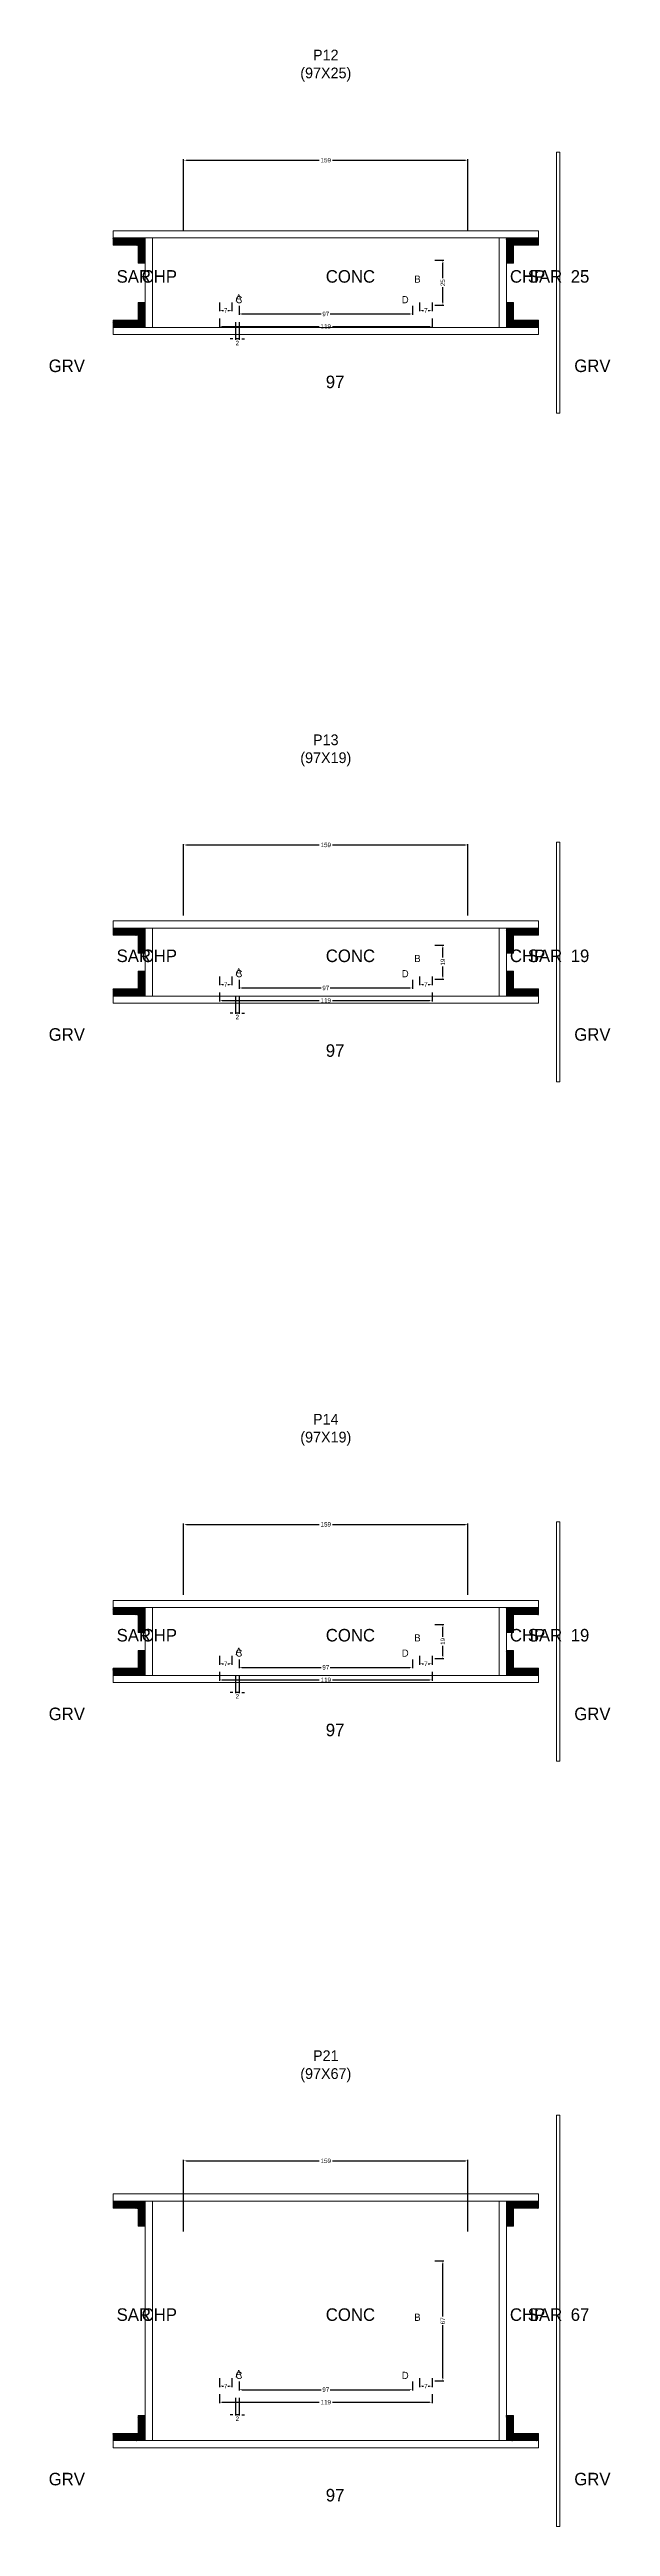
# Model space of a CAD drawing. Header units: centimetres. Extents: x -10500 to 4150, y -6466 to 304.
# Drawn here: x -155 to 159, y -1875 to -490 of the extents above; entities that cross this region are included whole.
import ezdxf

# ---------------------------------------------------------------- set-up
doc = ezdxf.new("R2010")
doc.units = ezdxf.units.CM
for name, color, linetype in [('COTA', 241, 'Continuous'), ('Hachura', 251, 'Continuous'), ('NOMENCLATURA', 7, 'Continuous'), ('SARRAFO', 251, 'Continuous'), ('Texto Seção', 7, 'Continuous')]:
    doc.layers.add(name, color=color, linetype=linetype)
doc.dimstyles.new('cotax2', dxfattribs={"dimtxt": 2.5, "dimasz": 1.5, "dimexe": 0.5, "dimexo": 0.5, "dimgap": 0.5, "dimtad": 1, "dimcen": 2.5, "dimazin": 3, "dimtfac": 1, "dimtmove": 0, "dimatfit": 3})

msp = doc.modelspace()

# ---------------------------------------------------------------- texts
at = {"layer": 'NOMENCLATURA'}
for s, p in [('B', (49.5, -620)), ('A', (-50.5, -630.5)), ('C', (-50.5, -631.5)), ('D', (42.5, -631.5)), ('B', (49.5, -1000)), ('A', (-50.5, -1007.5)), ('C', (-50.5, -1008.5)), ('D', (42.5, -1008.5)), ('A', (-50.5, -1387.5)), ('C', (-50.5, -1388.5)), ('D', (42.5, -1388.5)), ('B', (49.5, -1380)), ('B', (49.5, -1760)), ('A', (-50.5, -1791.5)), ('C', (-50.5, -1792.5)), ('D', (42.5, -1792.5))]:
    msp.add_text(s, height=4, dxfattribs=at).set_placement(p)
at = {"layer": 'NOMENCLATURA', "char_height": 6, "attachment_point": 8}
for s, insert in [('P12\\P(97X25)', (0, -507.5)), ('P13\\P(97X19)', (0, -890.5)), ('P14\\P(97X19)', (0, -1270.5)), ('P21\\P(97X67)', (0, -1626.5))]:
    msp.add_mtext(s, dxfattribs=dict(at, insert=insert))
at = {"layer": 'Texto Seção'}
for s, p in [('SAR', (-117, -620)), ('CHP', (-103, -620)), ('CONC', (0, -620)), ('CHP', (103, -620)), ('SAR', (113, -620)), ('25', (137, -620)), ('GRV', (-155, -670)), ('GRV', (139, -670)), ('97', (0, -679)), ('SAR', (-117, -1000)), ('CHP', (-103, -1000)), ('CONC', (0, -1000)), ('CHP', (103, -1000)), ('SAR', (113, -1000)), ('19', (137, -1000)), ('GRV', (-155, -1044)), ('GRV', (139, -1044)), ('97', (0, -1053)), ('SAR', (-117, -1380)), ('CHP', (-103, -1380)), ('CONC', (0, -1380)), ('CHP', (103, -1380)), ('SAR', (113, -1380)), ('19', (137, -1380)), ('GRV', (-155, -1424)), ('97', (0, -1433)), ('GRV', (139, -1424)), ('SAR', (-117, -1760)), ('CHP', (-103, -1760)), ('CONC', (0, -1760)), ('CHP', (103, -1760)), ('SAR', (113, -1760)), ('67', (137, -1760)), ('GRV', (-155, -1852)), ('97', (0, -1861)), ('GRV', (139, -1852))]:
    msp.add_text(s, height=7, dxfattribs=at).set_placement(p)

# ---------------------------------------------------------------- blocks, each defined once
blk = doc.blocks.new('_CLOSEDFILLED')
at = {"color": 0, "linetype": 'BYBLOCK'}
blk.add_solid([(-1, 0.16), (0, 0), (-1, -0.16)], dxfattribs=at)
blk = doc.blocks.new('*D144')
for p, q in [((-59.5, -1801), (-59.5, -1806)), ((59.5, -1801), (59.5, -1806)), ((-58, -1805.5), (-3.75, -1805.5)), ((3.75, -1805.5), (58, -1805.5))]:
    blk.add_line(p, q)
at = {"layer": 'Defpoints'}
for p in [(-59.5, -1800.5), (59.5, -1800.5), (-59.5, -1805.5)]:
    blk.add_point(p, dxfattribs=at)
at = {"layer": 'COTA', "xscale": 1.5, "yscale": 1.5, "rotation": 180}
blk.add_blockref('_CLOSEDFILLED', (-59.5, -1805.5), dxfattribs=at)
at = {"layer": 'COTA', "xscale": 1.5, "yscale": 1.5}
blk.add_blockref('_CLOSEDFILLED', (59.5, -1805.5), dxfattribs=at)
at = {"layer": 'COTA', "insert": (0, -1805.5), "char_height": 2.5, "attachment_point": 5}
blk.add_mtext('119', dxfattribs=at)
blk = doc.blocks.new('*D145')
for p, q in [((-48.5, -1794), (-48.5, -1799)), ((-47, -1798.5), (-2.5, -1798.5)), ((2.5, -1798.5), (47, -1798.5)), ((48.5, -1794), (48.5, -1799))]:
    blk.add_line(p, q)
at = {"layer": 'Defpoints'}
for p in [(-48.5, -1793.5), (-48.5, -1798.5), (48.5, -1793.5)]:
    blk.add_point(p, dxfattribs=at)
at = {"layer": 'COTA', "xscale": 1.5, "yscale": 1.5, "rotation": 180}
blk.add_blockref('_CLOSEDFILLED', (-48.5, -1798.5), dxfattribs=at)
at = {"layer": 'COTA', "xscale": 1.5, "yscale": 1.5}
blk.add_blockref('_CLOSEDFILLED', (48.5, -1798.5), dxfattribs=at)
at = {"layer": 'COTA', "insert": (0, -1798.5), "char_height": 2.5, "attachment_point": 5}
blk.add_mtext('97', dxfattribs=at)
blk = doc.blocks.new('*D146')
for p, q in [((61, -1726.5), (66, -1726.5)), ((65.5, -1757.5), (65.5, -1728)), ((65.5, -1792), (65.5, -1762.5)), ((61, -1793.5), (66, -1793.5))]:
    blk.add_line(p, q)
at = {"layer": 'Defpoints'}
for p in [(60.5, -1726.5), (60.5, -1793.5), (65.5, -1793.5)]:
    blk.add_point(p, dxfattribs=at)
at = {"layer": 'COTA', "xscale": 1.5, "yscale": 1.5}
for p, rotation in [((65.5, -1726.5), 90), ((65.5, -1793.5), 270)]:
    blk.add_blockref('_CLOSEDFILLED', p, dxfattribs=dict(at, rotation=rotation))
at = {"layer": 'COTA', "insert": (65.5, -1760), "char_height": 2.5, "attachment_point": 5, "rotation": 90}
blk.add_mtext('67', dxfattribs=at)
blk = doc.blocks.new('*D147')
for p, q in [((-59.5, -1792), (-59.5, -1797)), ((-58, -1796.5), (-57.25, -1796.5)), ((-54.75, -1796.5), (-54, -1796.5)), ((-52.5, -1792), (-52.5, -1797))]:
    blk.add_line(p, q)
at = {"layer": 'Defpoints'}
for p in [(-59.5, -1791.5), (-59.5, -1796.5), (-52.5, -1791.5)]:
    blk.add_point(p, dxfattribs=at)
at = {"layer": 'COTA', "xscale": 1.5, "yscale": 1.5, "rotation": 180}
blk.add_blockref('_CLOSEDFILLED', (-59.5, -1796.5), dxfattribs=at)
at = {"layer": 'COTA', "xscale": 1.5, "yscale": 1.5}
blk.add_blockref('_CLOSEDFILLED', (-52.5, -1796.5), dxfattribs=at)
at = {"layer": 'COTA', "insert": (-56, -1796.5), "char_height": 2.5, "attachment_point": 5}
blk.add_mtext('7', dxfattribs=at)
blk = doc.blocks.new('*D148')
for p, q in [((52.5, -1792), (52.5, -1797)), ((54, -1796.5), (54.75, -1796.5)), ((57.25, -1796.5), (58, -1796.5)), ((59.5, -1792), (59.5, -1797))]:
    blk.add_line(p, q)
at = {"layer": 'Defpoints'}
for p in [(52.5, -1791.5), (52.5, -1796.5), (59.5, -1791.5)]:
    blk.add_point(p, dxfattribs=at)
at = {"layer": 'COTA', "xscale": 1.5, "yscale": 1.5, "rotation": 180}
blk.add_blockref('_CLOSEDFILLED', (52.5, -1796.5), dxfattribs=at)
at = {"layer": 'COTA', "xscale": 1.5, "yscale": 1.5}
blk.add_blockref('_CLOSEDFILLED', (59.5, -1796.5), dxfattribs=at)
at = {"layer": 'COTA', "insert": (56, -1796.5), "char_height": 2.5, "attachment_point": 5}
blk.add_mtext('7', dxfattribs=at)
blk = doc.blocks.new('*D149')
for p, q in [((-79.5, -1710), (-79.5, -1670)), ((-78, -1670.5), (-3.75, -1670.5)), ((3.75, -1670.5), (78, -1670.5)), ((79.5, -1710), (79.5, -1670))]:
    blk.add_line(p, q)
at = {"layer": 'Defpoints'}
for p in [(-79.5, -1670.5), (-79.5, -1710.5), (79.5, -1710.5)]:
    blk.add_point(p, dxfattribs=at)
at = {"layer": 'COTA', "xscale": 1.5, "yscale": 1.5, "rotation": 180}
blk.add_blockref('_CLOSEDFILLED', (-79.5, -1670.5), dxfattribs=at)
at = {"layer": 'COTA', "xscale": 1.5, "yscale": 1.5}
blk.add_blockref('_CLOSEDFILLED', (79.5, -1670.5), dxfattribs=at)
at = {"layer": 'COTA', "insert": (0, -1670.5), "char_height": 2.5, "attachment_point": 5}
blk.add_mtext('159', dxfattribs=at)
blk = doc.blocks.new('*D118')
for p, q in [((-59.5, -1397), (-59.5, -1402)), ((59.5, -1397), (59.5, -1402)), ((-58, -1401.5), (-3.75, -1401.5)), ((3.75, -1401.5), (58, -1401.5))]:
    blk.add_line(p, q)
at = {"layer": 'Defpoints'}
for p in [(-59.5, -1396.5), (59.5, -1396.5), (-59.5, -1401.5)]:
    blk.add_point(p, dxfattribs=at)
at = {"layer": 'COTA', "xscale": 1.5, "yscale": 1.5, "rotation": 180}
blk.add_blockref('_CLOSEDFILLED', (-59.5, -1401.5), dxfattribs=at)
at = {"layer": 'COTA', "xscale": 1.5, "yscale": 1.5}
blk.add_blockref('_CLOSEDFILLED', (59.5, -1401.5), dxfattribs=at)
at = {"layer": 'COTA', "insert": (0, -1401.5), "char_height": 2.5, "attachment_point": 5}
blk.add_mtext('119', dxfattribs=at)
blk = doc.blocks.new('*D119')
for p, q in [((-48.5, -1390), (-48.5, -1395)), ((-47, -1394.5), (-2.5, -1394.5)), ((2.5, -1394.5), (47, -1394.5)), ((48.5, -1390), (48.5, -1395))]:
    blk.add_line(p, q)
at = {"layer": 'Defpoints'}
for p in [(-48.5, -1389.5), (-48.5, -1394.5), (48.5, -1389.5)]:
    blk.add_point(p, dxfattribs=at)
at = {"layer": 'COTA', "xscale": 1.5, "yscale": 1.5, "rotation": 180}
blk.add_blockref('_CLOSEDFILLED', (-48.5, -1394.5), dxfattribs=at)
at = {"layer": 'COTA', "xscale": 1.5, "yscale": 1.5}
blk.add_blockref('_CLOSEDFILLED', (48.5, -1394.5), dxfattribs=at)
at = {"layer": 'COTA', "insert": (0, -1394.5), "char_height": 2.5, "attachment_point": 5}
blk.add_mtext('97', dxfattribs=at)
blk = doc.blocks.new('*D120')
for p, q in [((61, -1370.5), (66, -1370.5)), ((65.5, -1377.5), (65.5, -1372)), ((65.5, -1388), (65.5, -1382.5)), ((61, -1389.5), (66, -1389.5))]:
    blk.add_line(p, q)
at = {"layer": 'Defpoints'}
for p in [(60.5, -1370.5), (60.5, -1389.5), (65.5, -1389.5)]:
    blk.add_point(p, dxfattribs=at)
at = {"layer": 'COTA', "xscale": 1.5, "yscale": 1.5}
for p, rotation in [((65.5, -1370.5), 90), ((65.5, -1389.5), 270)]:
    blk.add_blockref('_CLOSEDFILLED', p, dxfattribs=dict(at, rotation=rotation))
at = {"layer": 'COTA', "insert": (65.5, -1380), "char_height": 2.5, "attachment_point": 5, "rotation": 90}
blk.add_mtext('19', dxfattribs=at)
blk = doc.blocks.new('*D121')
for p, q in [((-59.5, -1388), (-59.5, -1393)), ((-58, -1392.5), (-57.25, -1392.5)), ((-54.75, -1392.5), (-54, -1392.5)), ((-52.5, -1388), (-52.5, -1393))]:
    blk.add_line(p, q)
at = {"layer": 'Defpoints'}
for p in [(-59.5, -1387.5), (-59.5, -1392.5), (-52.5, -1387.5)]:
    blk.add_point(p, dxfattribs=at)
at = {"layer": 'COTA', "xscale": 1.5, "yscale": 1.5, "rotation": 180}
blk.add_blockref('_CLOSEDFILLED', (-59.5, -1392.5), dxfattribs=at)
at = {"layer": 'COTA', "xscale": 1.5, "yscale": 1.5}
blk.add_blockref('_CLOSEDFILLED', (-52.5, -1392.5), dxfattribs=at)
at = {"layer": 'COTA', "insert": (-56, -1392.5), "char_height": 2.5, "attachment_point": 5}
blk.add_mtext('7', dxfattribs=at)
blk = doc.blocks.new('*D122')
for p, q in [((52.5, -1388), (52.5, -1393)), ((54, -1392.5), (54.75, -1392.5)), ((57.25, -1392.5), (58, -1392.5)), ((59.5, -1388), (59.5, -1393))]:
    blk.add_line(p, q)
at = {"layer": 'Defpoints'}
for p in [(52.5, -1387.5), (52.5, -1392.5), (59.5, -1387.5)]:
    blk.add_point(p, dxfattribs=at)
at = {"layer": 'COTA', "xscale": 1.5, "yscale": 1.5, "rotation": 180}
blk.add_blockref('_CLOSEDFILLED', (52.5, -1392.5), dxfattribs=at)
at = {"layer": 'COTA', "xscale": 1.5, "yscale": 1.5}
blk.add_blockref('_CLOSEDFILLED', (59.5, -1392.5), dxfattribs=at)
at = {"layer": 'COTA', "insert": (56, -1392.5), "char_height": 2.5, "attachment_point": 5}
blk.add_mtext('7', dxfattribs=at)
blk = doc.blocks.new('*D123')
for p, q in [((-79.5, -1354), (-79.5, -1314)), ((-78, -1314.5), (-3.75, -1314.5)), ((3.75, -1314.5), (78, -1314.5)), ((79.5, -1354), (79.5, -1314))]:
    blk.add_line(p, q)
at = {"layer": 'Defpoints'}
for p in [(-79.5, -1314.5), (-79.5, -1354.5), (79.5, -1354.5)]:
    blk.add_point(p, dxfattribs=at)
at = {"layer": 'COTA', "xscale": 1.5, "yscale": 1.5, "rotation": 180}
blk.add_blockref('_CLOSEDFILLED', (-79.5, -1314.5), dxfattribs=at)
at = {"layer": 'COTA', "xscale": 1.5, "yscale": 1.5}
blk.add_blockref('_CLOSEDFILLED', (79.5, -1314.5), dxfattribs=at)
at = {"layer": 'COTA', "insert": (0, -1314.5), "char_height": 2.5, "attachment_point": 5}
blk.add_mtext('159', dxfattribs=at)
blk = doc.blocks.new('*D92')
for p, q in [((-59.5, -1017), (-59.5, -1022)), ((-58, -1021.5), (-3.75, -1021.5)), ((3.75, -1021.5), (58, -1021.5)), ((59.5, -1017), (59.5, -1022))]:
    blk.add_line(p, q)
at = {"layer": 'Defpoints'}
for p in [(-59.5, -1016.5), (-59.5, -1021.5), (59.5, -1016.5)]:
    blk.add_point(p, dxfattribs=at)
at = {"layer": 'COTA', "xscale": 1.5, "yscale": 1.5, "rotation": 180}
blk.add_blockref('_CLOSEDFILLED', (-59.5, -1021.5), dxfattribs=at)
at = {"layer": 'COTA', "xscale": 1.5, "yscale": 1.5}
blk.add_blockref('_CLOSEDFILLED', (59.5, -1021.5), dxfattribs=at)
at = {"layer": 'COTA', "insert": (0, -1021.5), "char_height": 2.5, "attachment_point": 5}
blk.add_mtext('119', dxfattribs=at)
blk = doc.blocks.new('*D93')
for p, q in [((-48.5, -1010), (-48.5, -1015)), ((48.5, -1010), (48.5, -1015)), ((-47, -1014.5), (-2.5, -1014.5)), ((2.5, -1014.5), (47, -1014.5))]:
    blk.add_line(p, q)
at = {"layer": 'Defpoints'}
for p in [(-48.5, -1009.5), (48.5, -1009.5), (-48.5, -1014.5)]:
    blk.add_point(p, dxfattribs=at)
at = {"layer": 'COTA', "xscale": 1.5, "yscale": 1.5, "rotation": 180}
blk.add_blockref('_CLOSEDFILLED', (-48.5, -1014.5), dxfattribs=at)
at = {"layer": 'COTA', "xscale": 1.5, "yscale": 1.5}
blk.add_blockref('_CLOSEDFILLED', (48.5, -1014.5), dxfattribs=at)
at = {"layer": 'COTA', "insert": (0, -1014.5), "char_height": 2.5, "attachment_point": 5}
blk.add_mtext('97', dxfattribs=at)
blk = doc.blocks.new('*D94')
for p, q in [((61, -990.5), (66, -990.5)), ((65.5, -997.5), (65.5, -992)), ((61, -1009.5), (66, -1009.5)), ((65.5, -1008), (65.5, -1002.5))]:
    blk.add_line(p, q)
at = {"layer": 'Defpoints'}
for p in [(60.5, -990.5), (60.5, -1009.5), (65.5, -1009.5)]:
    blk.add_point(p, dxfattribs=at)
at = {"layer": 'COTA', "xscale": 1.5, "yscale": 1.5}
for p, rotation in [((65.5, -990.5), 90), ((65.5, -1009.5), 270)]:
    blk.add_blockref('_CLOSEDFILLED', p, dxfattribs=dict(at, rotation=rotation))
at = {"layer": 'COTA', "insert": (65.5, -1000), "char_height": 2.5, "attachment_point": 5, "rotation": 90}
blk.add_mtext('19', dxfattribs=at)
blk = doc.blocks.new('*D95')
for p, q in [((-59.5, -1008), (-59.5, -1013)), ((-52.5, -1008), (-52.5, -1013)), ((-58, -1012.5), (-57.25, -1012.5)), ((-54.75, -1012.5), (-54, -1012.5))]:
    blk.add_line(p, q)
at = {"layer": 'Defpoints'}
for p in [(-59.5, -1007.5), (-52.5, -1007.5), (-59.5, -1012.5)]:
    blk.add_point(p, dxfattribs=at)
at = {"layer": 'COTA', "xscale": 1.5, "yscale": 1.5, "rotation": 180}
blk.add_blockref('_CLOSEDFILLED', (-59.5, -1012.5), dxfattribs=at)
at = {"layer": 'COTA', "xscale": 1.5, "yscale": 1.5}
blk.add_blockref('_CLOSEDFILLED', (-52.5, -1012.5), dxfattribs=at)
at = {"layer": 'COTA', "insert": (-56, -1012.5), "char_height": 2.5, "attachment_point": 5}
blk.add_mtext('7', dxfattribs=at)
blk = doc.blocks.new('*D96')
for p, q in [((52.5, -1008), (52.5, -1013)), ((59.5, -1008), (59.5, -1013)), ((54, -1012.5), (54.75, -1012.5)), ((57.25, -1012.5), (58, -1012.5))]:
    blk.add_line(p, q)
at = {"layer": 'Defpoints'}
for p in [(52.5, -1007.5), (59.5, -1007.5), (52.5, -1012.5)]:
    blk.add_point(p, dxfattribs=at)
at = {"layer": 'COTA', "xscale": 1.5, "yscale": 1.5, "rotation": 180}
blk.add_blockref('_CLOSEDFILLED', (52.5, -1012.5), dxfattribs=at)
at = {"layer": 'COTA', "xscale": 1.5, "yscale": 1.5}
blk.add_blockref('_CLOSEDFILLED', (59.5, -1012.5), dxfattribs=at)
at = {"layer": 'COTA', "insert": (56, -1012.5), "char_height": 2.5, "attachment_point": 5}
blk.add_mtext('7', dxfattribs=at)
blk = doc.blocks.new('*D97')
for p, q in [((-79.5, -974), (-79.5, -934)), ((-78, -934.5), (-3.75, -934.5)), ((3.75, -934.5), (78, -934.5)), ((79.5, -974), (79.5, -934))]:
    blk.add_line(p, q)
at = {"layer": 'Defpoints'}
for p in [(-79.5, -934.5), (-79.5, -974.5), (79.5, -974.5)]:
    blk.add_point(p, dxfattribs=at)
at = {"layer": 'COTA', "xscale": 1.5, "yscale": 1.5, "rotation": 180}
blk.add_blockref('_CLOSEDFILLED', (-79.5, -934.5), dxfattribs=at)
at = {"layer": 'COTA', "xscale": 1.5, "yscale": 1.5}
blk.add_blockref('_CLOSEDFILLED', (79.5, -934.5), dxfattribs=at)
at = {"layer": 'COTA', "insert": (0, -934.5), "char_height": 2.5, "attachment_point": 5}
blk.add_mtext('159', dxfattribs=at)
blk = doc.blocks.new('*D66')
for p, q in [((-59.5, -640), (-59.5, -645)), ((-58, -644.5), (-3.75, -644.5)), ((3.75, -644.5), (58, -644.5)), ((59.5, -640), (59.5, -645))]:
    blk.add_line(p, q)
at = {"layer": 'Defpoints'}
for p in [(-59.5, -639.5), (-59.5, -644.5), (59.5, -639.5)]:
    blk.add_point(p, dxfattribs=at)
at = {"layer": 'COTA', "xscale": 1.5, "yscale": 1.5, "rotation": 180}
blk.add_blockref('_CLOSEDFILLED', (-59.5, -644.5), dxfattribs=at)
at = {"layer": 'COTA', "xscale": 1.5, "yscale": 1.5}
blk.add_blockref('_CLOSEDFILLED', (59.5, -644.5), dxfattribs=at)
at = {"layer": 'COTA', "insert": (0, -644.5), "char_height": 2.5, "attachment_point": 5}
blk.add_mtext('119', dxfattribs=at)
blk = doc.blocks.new('*D67')
for p, q in [((-48.5, -633), (-48.5, -638)), ((48.5, -633), (48.5, -638)), ((-47, -637.5), (-2.5, -637.5)), ((2.5, -637.5), (47, -637.5))]:
    blk.add_line(p, q)
at = {"layer": 'Defpoints'}
for p in [(-48.5, -632.5), (48.5, -632.5), (-48.5, -637.5)]:
    blk.add_point(p, dxfattribs=at)
at = {"layer": 'COTA', "xscale": 1.5, "yscale": 1.5, "rotation": 180}
blk.add_blockref('_CLOSEDFILLED', (-48.5, -637.5), dxfattribs=at)
at = {"layer": 'COTA', "xscale": 1.5, "yscale": 1.5}
blk.add_blockref('_CLOSEDFILLED', (48.5, -637.5), dxfattribs=at)
at = {"layer": 'COTA', "insert": (0, -637.5), "char_height": 2.5, "attachment_point": 5}
blk.add_mtext('97', dxfattribs=at)
blk = doc.blocks.new('*D68')
for p, q in [((61, -607.5), (66, -607.5)), ((65.5, -617.5), (65.5, -609)), ((65.5, -631), (65.5, -622.5)), ((61, -632.5), (66, -632.5))]:
    blk.add_line(p, q)
at = {"layer": 'Defpoints'}
for p in [(60.5, -607.5), (60.5, -632.5), (65.5, -632.5)]:
    blk.add_point(p, dxfattribs=at)
at = {"layer": 'COTA', "xscale": 1.5, "yscale": 1.5}
for p, rotation in [((65.5, -607.5), 90), ((65.5, -632.5), 270)]:
    blk.add_blockref('_CLOSEDFILLED', p, dxfattribs=dict(at, rotation=rotation))
at = {"layer": 'COTA', "insert": (65.5, -620), "char_height": 2.5, "attachment_point": 5, "rotation": 90}
blk.add_mtext('25', dxfattribs=at)
blk = doc.blocks.new('*D69')
for p, q in [((-59.5, -631), (-59.5, -636)), ((-58, -635.5), (-57.25, -635.5)), ((-54.75, -635.5), (-54, -635.5)), ((-52.5, -631), (-52.5, -636))]:
    blk.add_line(p, q)
at = {"layer": 'Defpoints'}
for p in [(-59.5, -630.5), (-59.5, -635.5), (-52.5, -630.5)]:
    blk.add_point(p, dxfattribs=at)
at = {"layer": 'COTA', "xscale": 1.5, "yscale": 1.5, "rotation": 180}
blk.add_blockref('_CLOSEDFILLED', (-59.5, -635.5), dxfattribs=at)
at = {"layer": 'COTA', "xscale": 1.5, "yscale": 1.5}
blk.add_blockref('_CLOSEDFILLED', (-52.5, -635.5), dxfattribs=at)
at = {"layer": 'COTA', "insert": (-56, -635.5), "char_height": 2.5, "attachment_point": 5}
blk.add_mtext('7', dxfattribs=at)
blk = doc.blocks.new('*D70')
for p, q in [((52.5, -631), (52.5, -636)), ((54, -635.5), (54.75, -635.5)), ((57.25, -635.5), (58, -635.5)), ((59.5, -631), (59.5, -636))]:
    blk.add_line(p, q)
at = {"layer": 'Defpoints'}
for p in [(52.5, -630.5), (52.5, -635.5), (59.5, -630.5)]:
    blk.add_point(p, dxfattribs=at)
at = {"layer": 'COTA', "xscale": 1.5, "yscale": 1.5, "rotation": 180}
blk.add_blockref('_CLOSEDFILLED', (52.5, -635.5), dxfattribs=at)
at = {"layer": 'COTA', "xscale": 1.5, "yscale": 1.5}
blk.add_blockref('_CLOSEDFILLED', (59.5, -635.5), dxfattribs=at)
at = {"layer": 'COTA', "insert": (56, -635.5), "char_height": 2.5, "attachment_point": 5}
blk.add_mtext('7', dxfattribs=at)
blk = doc.blocks.new('*D71')
for p, q in [((-79.5, -591), (-79.5, -551)), ((-78, -551.5), (-3.75, -551.5)), ((3.75, -551.5), (78, -551.5)), ((79.5, -591), (79.5, -551))]:
    blk.add_line(p, q)
at = {"layer": 'Defpoints'}
for p in [(-79.5, -551.5), (-79.5, -591.5), (79.5, -591.5)]:
    blk.add_point(p, dxfattribs=at)
at = {"layer": 'COTA', "xscale": 1.5, "yscale": 1.5, "rotation": 180}
blk.add_blockref('_CLOSEDFILLED', (-79.5, -551.5), dxfattribs=at)
at = {"layer": 'COTA', "xscale": 1.5, "yscale": 1.5}
blk.add_blockref('_CLOSEDFILLED', (79.5, -551.5), dxfattribs=at)
at = {"layer": 'COTA', "insert": (0, -551.5), "char_height": 2.5, "attachment_point": 5}
blk.add_mtext('159', dxfattribs=at)

# ---------------------------------------------------------------- dimensions: what is measured, and where the dimension line sits
at = {"layer": 'COTA'}
for base, p1, p2, picture, middle in [((-79.5, -551.5), (-79.5, -591.5), (79.5, -591.5), '*D71', (0, -551.5)), ((-59.5, -635.5), (-59.5, -630.5), (-52.5, -630.5), '*D69', (-56, -635.5)), ((-48.5, -637.5), (-48.5, -632.5), (48.5, -632.5), '*D67', (0, -637.5)), ((52.5, -635.5), (52.5, -630.5), (59.5, -630.5), '*D70', (56, -635.5)), ((-59.5, -644.5), (-59.5, -639.5), (59.5, -639.5), '*D66', (0, -644.5)), ((-79.5, -934.5), (-79.5, -974.5), (79.5, -974.5), '*D97', (0, -934.5)), ((-59.5, -1012.5), (-59.5, -1007.5), (-52.5, -1007.5), '*D95', (-56, -1012.5)), ((-48.5, -1014.5), (-48.5, -1009.5), (48.5, -1009.5), '*D93', (0, -1014.5)), ((52.5, -1012.5), (52.5, -1007.5), (59.5, -1007.5), '*D96', (56, -1012.5)), ((-59.5, -1021.5), (-59.5, -1016.5), (59.5, -1016.5), '*D92', (0, -1021.5)), ((-79.5, -1314.5), (-79.5, -1354.5), (79.5, -1354.5), '*D123', (0, -1314.5)), ((-59.5, -1392.5), (-59.5, -1387.5), (-52.5, -1387.5), '*D121', (-56, -1392.5)), ((-59.5, -1401.5), (-59.5, -1396.5), (59.5, -1396.5), '*D118', (0, -1401.5)), ((-48.5, -1394.5), (-48.5, -1389.5), (48.5, -1389.5), '*D119', (0, -1394.5)), ((52.5, -1392.5), (52.5, -1387.5), (59.5, -1387.5), '*D122', (56, -1392.5)), ((-79.5, -1670.5), (-79.5, -1710.5), (79.5, -1710.5), '*D149', (0, -1670.5)), ((-59.5, -1796.5), (-59.5, -1791.5), (-52.5, -1791.5), '*D147', (-56, -1796.5)), ((-59.5, -1805.5), (-59.5, -1800.5), (59.5, -1800.5), '*D144', (0, -1805.5)), ((-48.5, -1798.5), (-48.5, -1793.5), (48.5, -1793.5), '*D145', (0, -1798.5)), ((52.5, -1796.5), (52.5, -1791.5), (59.5, -1791.5), '*D148', (56, -1796.5))]:
    dim = msp.add_linear_dim(base=base, p1=p1, p2=p2, dimstyle='cotax2', dxfattribs=at)
    dim.commit()
    dim.dimension.update_dxf_attribs({"geometry": picture, "text_midpoint": middle})
for base, p1, p2, picture, middle in [((65.5, -632.5), (60.5, -632.5), (60.5, -607.5), '*D68', (65.5, -620)), ((65.5, -1009.5), (60.5, -1009.5), (60.5, -990.5), '*D94', (65.5, -1000)), ((65.5, -1389.5), (60.5, -1389.5), (60.5, -1370.5), '*D120', (65.5, -1380)), ((65.5, -1793.5), (60.5, -1793.5), (60.5, -1726.5), '*D146', (65.5, -1760))]:
    dim = msp.add_linear_dim(base=base, p1=p1, p2=p2, angle=90, dimstyle='cotax2', dxfattribs=at)
    dim.commit()
    dim.dimension.update_dxf_attribs({"geometry": picture, "text_midpoint": middle})
for base, p1, p2 in [((-48.5, -651.5), (-48.5, -641.5), (-50.5, -641.5)), ((-48.5, -1028.5), (-48.5, -1018.5), (-50.5, -1018.5)), ((-48.5, -1408.5), (-48.5, -1398.5), (-50.5, -1398.5)), ((-48.5, -1812.5), (-48.5, -1802.5), (-50.5, -1802.5))]:
    msp.add_linear_dim(base=base, p1=p1, p2=p2, dimstyle='cotax2', dxfattribs=at).render()

# ---------------------------------------------------------------- hatches: boundary and pattern name
at = {"layer": 'SARRAFO'}
h = msp.add_hatch(dxfattribs=at)
h.set_pattern_fill('SOLID', scale=2)
h.paths.add_polyline_path([(-119, -599), (-105, -599), (-105, -595), (-119, -595)])
h = msp.add_hatch(dxfattribs=at)
h.set_pattern_fill('SOLID', scale=2)
h.paths.add_polyline_path([(-105, -609), (-101, -609), (-101, -595), (-105, -595)])
h = msp.add_hatch(dxfattribs=at)
h.set_pattern_fill('SOLID', scale=2)
h.paths.add_polyline_path([(101, -609), (105, -609), (105, -595), (101, -595)])
h = msp.add_hatch(dxfattribs=at)
h.set_pattern_fill('SOLID', scale=2)
h.paths.add_polyline_path([(105, -599), (119, -599), (119, -595), (105, -595)])
h = msp.add_hatch(dxfattribs=at)
h.set_pattern_fill('SOLID', scale=2)
h.paths.add_polyline_path([(-105, -645), (-101, -645), (-101, -631), (-105, -631)])
h = msp.add_hatch(dxfattribs=at)
h.set_pattern_fill('SOLID', scale=2)
h.paths.add_polyline_path([(101, -645), (105, -645), (105, -631), (101, -631)])
h = msp.add_hatch(dxfattribs=at)
h.set_pattern_fill('SOLID', scale=2)
h.paths.add_polyline_path([(-119, -645), (-105, -645), (-105, -641), (-119, -641)])
h = msp.add_hatch(dxfattribs=at)
h.set_pattern_fill('SOLID', scale=2)
h.paths.add_polyline_path([(105, -645), (119, -645), (119, -641), (105, -641)])
h = msp.add_hatch(dxfattribs=at)
h.set_pattern_fill('SOLID', scale=2)
h.paths.add_polyline_path([(-119, -985), (-105, -985), (-105, -981), (-119, -981)])
h = msp.add_hatch(dxfattribs=at)
h.set_pattern_fill('SOLID', scale=2)
h.paths.add_polyline_path([(-105, -995), (-101, -995), (-101, -981), (-105, -981)])
h = msp.add_hatch(dxfattribs=at)
h.set_pattern_fill('SOLID', scale=2)
h.paths.add_polyline_path([(101, -995), (105, -995), (105, -981), (101, -981)])
h = msp.add_hatch(dxfattribs=at)
h.set_pattern_fill('SOLID', scale=2)
h.paths.add_polyline_path([(105, -985), (119, -985), (119, -981), (105, -981)])
h = msp.add_hatch(dxfattribs=at)
h.set_pattern_fill('SOLID', scale=2)
h.paths.add_polyline_path([(-105, -1019), (-101, -1019), (-101, -1005), (-105, -1005)])
h = msp.add_hatch(dxfattribs=at)
h.set_pattern_fill('SOLID', scale=2)
h.paths.add_polyline_path([(101, -1019), (105, -1019), (105, -1005), (101, -1005)])
h = msp.add_hatch(dxfattribs=at)
h.set_pattern_fill('SOLID', scale=2)
h.paths.add_polyline_path([(-119, -1019), (-105, -1019), (-105, -1015), (-119, -1015)])
h = msp.add_hatch(dxfattribs=at)
h.set_pattern_fill('SOLID', scale=2)
h.paths.add_polyline_path([(105, -1019), (119, -1019), (119, -1015), (105, -1015)])
h = msp.add_hatch(dxfattribs=at)
h.set_pattern_fill('SOLID', scale=2)
h.paths.add_polyline_path([(-119, -1365), (-105, -1365), (-105, -1361), (-119, -1361)])
h = msp.add_hatch(dxfattribs=at)
h.set_pattern_fill('SOLID', scale=2)
h.paths.add_polyline_path([(-105, -1375), (-101, -1375), (-101, -1361), (-105, -1361)])
h = msp.add_hatch(dxfattribs=at)
h.set_pattern_fill('SOLID', scale=2)
h.paths.add_polyline_path([(101, -1375), (105, -1375), (105, -1361), (101, -1361)])
h = msp.add_hatch(dxfattribs=at)
h.set_pattern_fill('SOLID', scale=2)
h.paths.add_polyline_path([(105, -1365), (119, -1365), (119, -1361), (105, -1361)])
h = msp.add_hatch(dxfattribs=at)
h.set_pattern_fill('SOLID', scale=2)
h.paths.add_polyline_path([(-105, -1399), (-101, -1399), (-101, -1385), (-105, -1385)])
h = msp.add_hatch(dxfattribs=at)
h.set_pattern_fill('SOLID', scale=2)
h.paths.add_polyline_path([(101, -1399), (105, -1399), (105, -1385), (101, -1385)])
h = msp.add_hatch(dxfattribs=at)
h.set_pattern_fill('SOLID', scale=2)
h.paths.add_polyline_path([(-119, -1399), (-105, -1399), (-105, -1395), (-119, -1395)])
h = msp.add_hatch(dxfattribs=at)
h.set_pattern_fill('SOLID', scale=2)
h.paths.add_polyline_path([(105, -1399), (119, -1399), (119, -1395), (105, -1395)])
h = msp.add_hatch(dxfattribs=at)
h.set_pattern_fill('SOLID', scale=2)
h.paths.add_polyline_path([(-119, -1697), (-105, -1697), (-105, -1693), (-119, -1693)])
h = msp.add_hatch(dxfattribs=at)
h.set_pattern_fill('SOLID', scale=2)
h.paths.add_polyline_path([(-105, -1707), (-101, -1707), (-101, -1693), (-105, -1693)])
h = msp.add_hatch(dxfattribs=at)
h.set_pattern_fill('SOLID', scale=2)
h.paths.add_polyline_path([(101, -1707), (105, -1707), (105, -1693), (101, -1693)])
h = msp.add_hatch(dxfattribs=at)
h.set_pattern_fill('SOLID', scale=2)
h.paths.add_polyline_path([(105, -1697), (119, -1697), (119, -1693), (105, -1693)])
h = msp.add_hatch(dxfattribs=at)
h.set_pattern_fill('SOLID', scale=2)
h.paths.add_polyline_path([(-105, -1827), (-101, -1827), (-101, -1813), (-105, -1813)])
h = msp.add_hatch(dxfattribs=at)
h.set_pattern_fill('SOLID', scale=2)
h.paths.add_polyline_path([(101, -1827), (105, -1827), (105, -1813), (101, -1813)])
h = msp.add_hatch(dxfattribs=at)
h.set_pattern_fill('SOLID', scale=2)
h.paths.add_polyline_path([(-119, -1827), (-105, -1827), (-105, -1823), (-119, -1823)])
h = msp.add_hatch(dxfattribs=at)
h.set_pattern_fill('SOLID', scale=2)
h.paths.add_polyline_path([(105, -1827), (119, -1827), (119, -1823), (105, -1823)])

# ---------------------------------------------------------------- linework, layer by layer
at = {"layer": 'Hachura', "lineweight": 13}
for points in [[(129, -693), (131, -693), (131, -547), (129, -547)], [(129, -1067), (131, -1067), (131, -933), (129, -933)], [(129, -1447), (131, -1447), (131, -1313), (129, -1313)], [(129, -1875), (131, -1875), (131, -1645), (129, -1645)]]:
    msp.add_lwpolyline(points, close=True, dxfattribs=at)
at = {"layer": 'Hachura', "lineweight": 18}
for points in [[(-119, -595), (119, -595), (119, -591), (-119, -591)], [(-101, -645), (-97, -645), (-97, -595), (-101, -595)], [(97, -645), (101, -645), (101, -595), (97, -595)], [(-119, -649), (119, -649), (119, -645), (-119, -645)], [(-119, -981), (119, -981), (119, -977), (-119, -977)], [(-101, -1019), (-97, -1019), (-97, -981), (-101, -981)], [(97, -1019), (101, -1019), (101, -981), (97, -981)], [(-119, -1023), (119, -1023), (119, -1019), (-119, -1019)], [(-119, -1361), (119, -1361), (119, -1357), (-119, -1357)], [(-101, -1399), (-97, -1399), (-97, -1361), (-101, -1361)], [(97, -1399), (101, -1399), (101, -1361), (97, -1361)], [(-119, -1403), (119, -1403), (119, -1399), (-119, -1399)], [(-119, -1693), (119, -1693), (119, -1689), (-119, -1689)], [(-101, -1827), (-97, -1827), (-97, -1693), (-101, -1693)], [(97, -1827), (101, -1827), (101, -1693), (97, -1693)], [(-119, -1831), (119, -1831), (119, -1827), (-119, -1827)]]:
    msp.add_lwpolyline(points, close=True, dxfattribs=at)
at = {"layer": 'SARRAFO', "lineweight": 13}
for points in [[(-119, -599), (-105, -599), (-105, -595), (-119, -595)], [(-105, -609), (-101, -609), (-101, -595), (-105, -595)], [(101, -609), (105, -609), (105, -595), (101, -595)], [(105, -599), (119, -599), (119, -595), (105, -595)], [(-105, -645), (-101, -645), (-101, -631), (-105, -631)], [(101, -645), (105, -645), (105, -631), (101, -631)], [(-119, -645), (-105, -645), (-105, -641), (-119, -641)], [(105, -645), (119, -645), (119, -641), (105, -641)], [(-119, -985), (-105, -985), (-105, -981), (-119, -981)], [(-105, -995), (-101, -995), (-101, -981), (-105, -981)], [(101, -995), (105, -995), (105, -981), (101, -981)], [(105, -985), (119, -985), (119, -981), (105, -981)], [(-105, -1019), (-101, -1019), (-101, -1005), (-105, -1005)], [(101, -1019), (105, -1019), (105, -1005), (101, -1005)], [(-119, -1019), (-105, -1019), (-105, -1015), (-119, -1015)], [(105, -1019), (119, -1019), (119, -1015), (105, -1015)], [(-119, -1365), (-105, -1365), (-105, -1361), (-119, -1361)], [(-105, -1375), (-101, -1375), (-101, -1361), (-105, -1361)], [(101, -1375), (105, -1375), (105, -1361), (101, -1361)], [(105, -1365), (119, -1365), (119, -1361), (105, -1361)], [(-105, -1399), (-101, -1399), (-101, -1385), (-105, -1385)], [(101, -1399), (105, -1399), (105, -1385), (101, -1385)], [(-119, -1399), (-105, -1399), (-105, -1395), (-119, -1395)], [(105, -1399), (119, -1399), (119, -1395), (105, -1395)], [(-119, -1697), (-105, -1697), (-105, -1693), (-119, -1693)], [(-105, -1707), (-101, -1707), (-101, -1693), (-105, -1693)], [(101, -1707), (105, -1707), (105, -1693), (101, -1693)], [(105, -1697), (119, -1697), (119, -1693), (105, -1693)], [(-105, -1827), (-101, -1827), (-101, -1813), (-105, -1813)], [(101, -1827), (105, -1827), (105, -1813), (101, -1813)], [(-119, -1827), (-105, -1827), (-105, -1823), (-119, -1823)], [(105, -1827), (119, -1827), (119, -1823), (105, -1823)]]:
    msp.add_lwpolyline(points, close=True, dxfattribs=at)

msp.set_redraw_order([(e.dxf.handle, doc.entitydb.next_handle()) for e in msp.query("TEXT MTEXT ATTDEF DIMENSION ARC_DIMENSION")])  # texts and dimensions are drawn at this point

doc.saveas('drawing.dxf')
